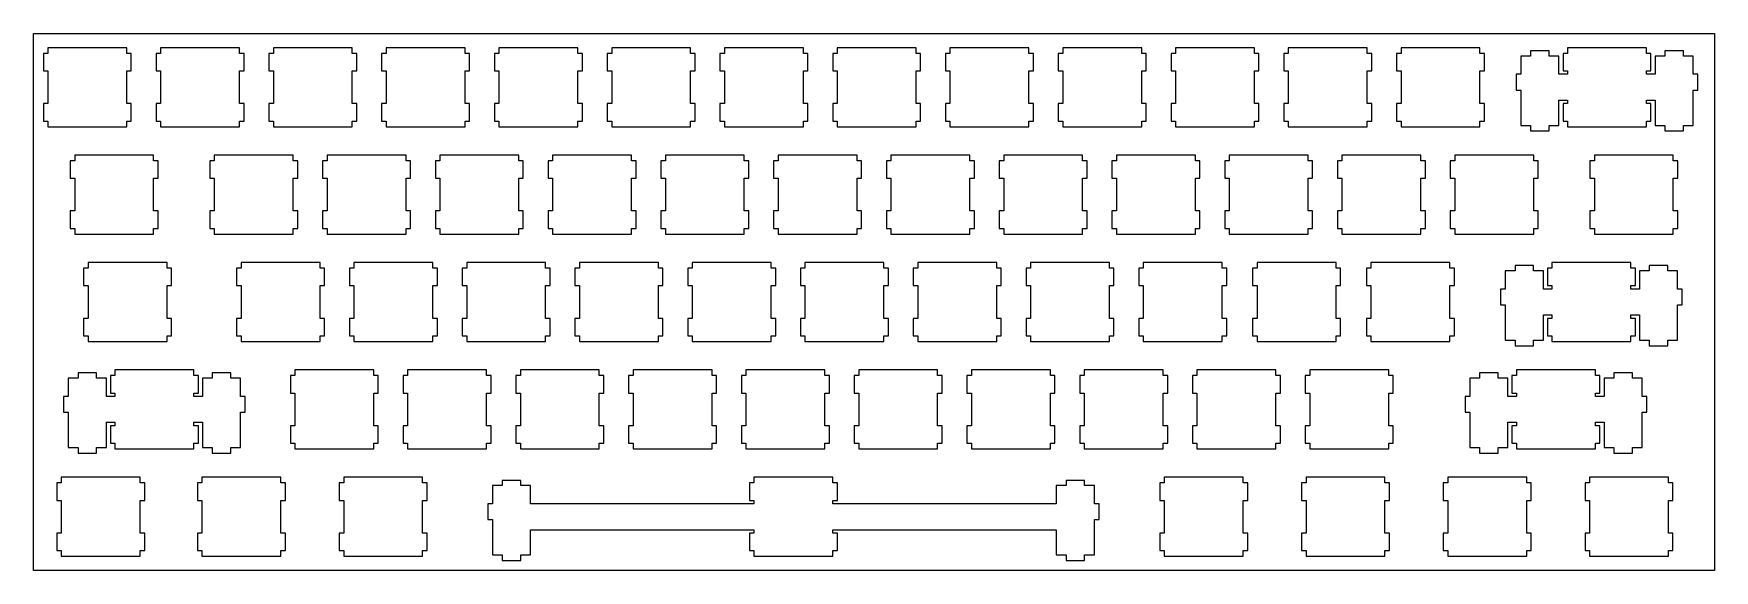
# Model space of a CAD drawing. Extents: x 0 to 298, y 0 to 95.
import ezdxf

# ---------------------------------------------------------------- set-up
doc = ezdxf.new("R2010")
doc.units = 0
doc.layers.get('0').update_dxf_attribs({"linetype": 'CONTINUOUS'})

msp = doc.modelspace()

# ---------------------------------------------------------------- linework, layer by layer
at = {"color": 0}
for p, q in [((0.09508, 95.3424), (298.228, 95.3424)), ((0.09508, 0.09233), (0.09508, 95.3424)), ((2.61965, 92.8176), (2.61965, 91.8175)), ((16.6192, 92.8176), (2.61965, 92.8176)), ((16.6192, 91.8175), (16.6192, 92.8176)), ((22.6219, 92.8176), (22.6219, 91.8175)), ((36.6215, 92.8176), (22.6219, 92.8176)), ((36.6215, 91.8175), (36.6215, 92.8176)), ((42.624, 92.8176), (42.624, 91.8175)), ((56.6251, 92.8176), (42.624, 92.8176)), ((56.6251, 91.8175), (56.6251, 92.8176)), ((62.6262, 92.8176), (62.6262, 91.8175)), ((76.6272, 92.8176), (62.6262, 92.8176)), ((76.6272, 91.8175), (76.6272, 92.8176)), ((82.6301, 92.8176), (82.6301, 91.8175)), ((96.6294, 92.8176), (82.6301, 92.8176)), ((96.6294, 91.8175), (96.6294, 92.8176)), ((102.632, 92.8176), (102.632, 91.8175)), ((116.632, 92.8176), (102.632, 92.8176)), ((116.632, 91.8175), (116.632, 92.8176)), ((122.634, 92.8176), (122.634, 91.8175)), ((136.635, 92.8176), (122.634, 92.8176)), ((136.635, 91.8175), (136.635, 92.8176)), ((142.637, 92.8176), (142.637, 91.8175)), ((156.636, 92.8176), (142.637, 92.8176)), ((156.636, 91.8175), (156.636, 92.8176)), ((162.64, 92.8176), (162.64, 91.8175)), ((176.64, 92.8176), (162.64, 92.8176)), ((176.64, 91.8175), (176.64, 92.8176)), ((182.643, 92.8176), (182.643, 91.8175)), ((196.642, 92.8176), (182.643, 92.8176)), ((196.642, 91.8175), (196.642, 92.8176)), ((202.643, 92.8176), (202.643, 91.8175)), ((216.644, 92.8176), (202.643, 92.8176)), ((216.644, 91.8175), (216.644, 92.8176)), ((222.647, 92.8176), (222.647, 91.8175)), ((236.647, 92.8176), (222.647, 92.8176)), ((236.647, 91.8175), (236.647, 92.8176)), ((242.649, 92.8176), (242.649, 91.8175)), ((256.647, 92.8176), (242.649, 92.8176)), ((256.647, 91.8175), (256.647, 92.8176)), ((272.176, 92.8176), (272.176, 91.8175)), ((286.177, 92.8176), (272.176, 92.8176)), ((286.177, 91.8175), (286.177, 92.8176)), ((298.228, 95.3424), (298.228, 0.09233)), ((2.61965, 91.8175), (1.82039, 91.8175)), ((1.82039, 91.8175), (1.82039, 88.718)), ((17.4198, 91.8175), (16.6192, 91.8175)), ((17.4198, 88.718), (17.4198, 91.8175)), ((22.6219, 91.8175), (21.8212, 91.8175)), ((21.8212, 91.8175), (21.8212, 88.718)), ((37.422, 91.8175), (36.6215, 91.8175)), ((37.422, 88.718), (37.422, 91.8175)), ((42.624, 91.8175), (41.825, 91.8175)), ((41.825, 91.8175), (41.825, 88.718)), ((57.4241, 91.8175), (56.6251, 91.8175)), ((57.4241, 88.718), (57.4241, 91.8175)), ((62.6262, 91.8175), (61.8271, 91.8175)), ((61.8271, 91.8175), (61.8271, 88.718)), ((77.4266, 91.8175), (76.6272, 91.8175)), ((77.4266, 88.718), (77.4266, 91.8175)), ((82.6301, 91.8175), (81.8293, 91.8175)), ((81.8293, 91.8175), (81.8293, 88.718)), ((97.4302, 91.8175), (96.6294, 91.8175)), ((97.4302, 88.718), (97.4302, 91.8175)), ((102.632, 91.8175), (101.831, 91.8175)), ((101.831, 91.8175), (101.831, 88.718)), ((117.432, 91.8175), (116.632, 91.8175)), ((117.432, 88.718), (117.432, 91.8175)), ((122.634, 91.8175), (121.835, 91.8175)), ((121.835, 91.8175), (121.835, 88.718)), ((137.434, 91.8175), (136.635, 91.8175)), ((137.434, 88.718), (137.434, 91.8175)), ((142.637, 91.8175), (141.837, 91.8175)), ((141.837, 91.8175), (141.837, 88.718)), ((157.437, 91.8175), (156.636, 91.8175)), ((157.437, 88.718), (157.437, 91.8175)), ((162.64, 91.8175), (161.838, 91.8175)), ((161.838, 91.8175), (161.838, 88.718)), ((177.44, 91.8175), (176.64, 91.8175)), ((177.44, 88.718), (177.44, 91.8175)), ((182.643, 91.8175), (181.842, 91.8175)), ((181.842, 91.8175), (181.842, 88.718)), ((197.441, 91.8175), (196.642, 91.8175)), ((197.441, 88.718), (197.441, 91.8175)), ((202.643, 91.8175), (201.844, 91.8175)), ((201.844, 91.8175), (201.844, 88.718)), ((217.445, 91.8175), (216.644, 91.8175)), ((217.445, 88.718), (217.445, 91.8175)), ((222.647, 91.8175), (221.846, 91.8175)), ((221.846, 91.8175), (221.846, 88.718)), ((237.447, 91.8175), (236.647, 91.8175)), ((237.447, 88.718), (237.447, 91.8175)), ((242.649, 91.8175), (241.849, 91.8175)), ((241.849, 91.8175), (241.849, 88.718)), ((257.449, 91.8175), (256.647, 91.8175)), ((257.449, 88.718), (257.449, 91.8175)), ((265.626, 91.3476), (263.901, 91.3476)), ((263.901, 91.3476), (263.901, 88.1172)), ((268.927, 92.2694), (265.626, 92.2694)), ((265.626, 92.2694), (265.626, 91.3476)), ((268.927, 91.3476), (268.927, 92.2694)), ((270.652, 91.3476), (268.927, 91.3476)), ((270.652, 88.1172), (270.652, 91.3476)), ((272.176, 91.8175), (271.377, 91.8175)), ((271.377, 91.8175), (271.377, 88.718)), ((286.977, 91.8175), (286.177, 91.8175)), ((286.977, 88.718), (286.977, 91.8175)), ((289.427, 91.3476), (287.701, 91.3476)), ((287.701, 91.3476), (287.701, 88.1172)), ((292.727, 92.2694), (289.427, 92.2694)), ((289.427, 92.2694), (289.427, 91.3476)), ((292.727, 91.3476), (292.727, 92.2694)), ((294.452, 91.3476), (292.727, 91.3476)), ((294.452, 88.1172), (294.452, 91.3476)), ((1.82039, 88.718), (2.61965, 88.718)), ((2.61965, 88.718), (2.61965, 82.9179)), ((16.6192, 82.9179), (16.6192, 88.718)), ((16.6192, 88.718), (17.4198, 88.718)), ((21.8212, 88.718), (22.6219, 88.718)), ((22.6219, 88.718), (22.6219, 82.9179)), ((36.6215, 82.9179), (36.6215, 88.718)), ((36.6215, 88.718), (37.422, 88.718)), ((41.825, 88.718), (42.624, 88.718)), ((42.624, 88.718), (42.624, 82.9179)), ((56.6251, 82.9179), (56.6251, 88.718)), ((56.6251, 88.718), (57.4241, 88.718)), ((61.8271, 88.718), (62.6262, 88.718)), ((62.6262, 88.718), (62.6262, 82.9179)), ((76.6272, 82.9179), (76.6272, 88.718)), ((76.6272, 88.718), (77.4266, 88.718)), ((81.8293, 88.718), (82.6301, 88.718)), ((82.6301, 88.718), (82.6301, 82.9179)), ((96.6294, 82.9179), (96.6294, 88.718)), ((96.6294, 88.718), (97.4302, 88.718)), ((101.831, 88.718), (102.632, 88.718)), ((102.632, 88.718), (102.632, 82.9179)), ((116.632, 82.9179), (116.632, 88.718)), ((116.632, 88.718), (117.432, 88.718)), ((121.835, 88.718), (122.634, 88.718)), ((122.634, 88.718), (122.634, 82.9179)), ((136.635, 82.9179), (136.635, 88.718)), ((136.635, 88.718), (137.434, 88.718)), ((141.837, 88.718), (142.637, 88.718)), ((142.637, 88.718), (142.637, 82.9179)), ((156.636, 82.9179), (156.636, 88.718)), ((156.636, 88.718), (157.437, 88.718)), ((161.838, 88.718), (162.64, 88.718)), ((162.64, 88.718), (162.64, 82.9179)), ((176.64, 82.9179), (176.64, 88.718)), ((176.64, 88.718), (177.44, 88.718)), ((181.842, 88.718), (182.643, 88.718)), ((182.643, 88.718), (182.643, 82.9179)), ((196.642, 82.9179), (196.642, 88.718)), ((196.642, 88.718), (197.441, 88.718)), ((201.844, 88.718), (202.643, 88.718)), ((202.643, 88.718), (202.643, 82.9179)), ((216.644, 82.9179), (216.644, 88.718)), ((216.644, 88.718), (217.445, 88.718)), ((221.846, 88.718), (222.647, 88.718)), ((222.647, 88.718), (222.647, 82.9179)), ((236.647, 82.9179), (236.647, 88.718)), ((236.647, 88.718), (237.447, 88.718)), ((241.849, 88.718), (242.649, 88.718)), ((242.649, 88.718), (242.649, 82.9179)), ((256.647, 82.9179), (256.647, 88.718)), ((256.647, 88.718), (257.449, 88.718)), ((263.901, 88.1172), (263.077, 88.1172)), ((263.077, 88.1172), (263.077, 85.3172)), ((272.176, 88.1172), (270.652, 88.1172)), ((271.377, 88.718), (272.176, 88.718)), ((272.176, 88.718), (272.176, 88.1172)), ((286.177, 88.1172), (286.177, 88.718)), ((286.177, 88.718), (286.977, 88.718)), ((287.701, 88.1172), (286.177, 88.1172)), ((295.276, 88.1172), (294.452, 88.1172)), ((295.276, 85.3172), (295.276, 88.1172)), ((263.077, 85.3172), (263.901, 85.3172)), ((263.901, 85.3172), (263.901, 79.0469)), ((270.652, 79.0469), (270.652, 83.5173)), ((270.652, 83.5173), (272.176, 83.5173)), ((272.176, 83.5173), (272.176, 82.9179)), ((286.177, 82.9179), (286.177, 83.5173)), ((286.177, 83.5173), (287.701, 83.5173)), ((287.701, 83.5173), (287.701, 79.0469)), ((294.452, 79.0469), (294.452, 85.3172)), ((294.452, 85.3172), (295.276, 85.3172)), ((2.61965, 82.9179), (1.82039, 82.9179)), ((1.82039, 82.9179), (1.82039, 79.8174)), ((17.4198, 82.9179), (16.6192, 82.9179)), ((17.4198, 79.8174), (17.4198, 82.9179)), ((22.6219, 82.9179), (21.8212, 82.9179)), ((21.8212, 82.9179), (21.8212, 79.8174)), ((37.422, 82.9179), (36.6215, 82.9179)), ((37.422, 79.8174), (37.422, 82.9179)), ((42.624, 82.9179), (41.825, 82.9179)), ((41.825, 82.9179), (41.825, 79.8174)), ((57.4241, 82.9179), (56.6251, 82.9179)), ((57.4241, 79.8174), (57.4241, 82.9179)), ((62.6262, 82.9179), (61.8271, 82.9179)), ((61.8271, 82.9179), (61.8271, 79.8174)), ((77.4266, 82.9179), (76.6272, 82.9179)), ((77.4266, 79.8174), (77.4266, 82.9179)), ((82.6301, 82.9179), (81.8293, 82.9179)), ((81.8293, 82.9179), (81.8293, 79.8174)), ((97.4302, 82.9179), (96.6294, 82.9179)), ((97.4302, 79.8174), (97.4302, 82.9179)), ((102.632, 82.9179), (101.831, 82.9179)), ((101.831, 82.9179), (101.831, 79.8174)), ((117.432, 82.9179), (116.632, 82.9179)), ((117.432, 79.8174), (117.432, 82.9179)), ((122.634, 82.9179), (121.835, 82.9179)), ((121.835, 82.9179), (121.835, 79.8174)), ((137.434, 82.9179), (136.635, 82.9179)), ((137.434, 79.8174), (137.434, 82.9179)), ((142.637, 82.9179), (141.837, 82.9179)), ((141.837, 82.9179), (141.837, 79.8174)), ((157.437, 82.9179), (156.636, 82.9179)), ((157.437, 79.8174), (157.437, 82.9179)), ((162.64, 82.9179), (161.838, 82.9179)), ((161.838, 82.9179), (161.838, 79.8174)), ((177.44, 82.9179), (176.64, 82.9179)), ((177.44, 79.8174), (177.44, 82.9179)), ((182.643, 82.9179), (181.842, 82.9179)), ((181.842, 82.9179), (181.842, 79.8174)), ((197.441, 82.9179), (196.642, 82.9179)), ((197.441, 79.8174), (197.441, 82.9179)), ((202.643, 82.9179), (201.844, 82.9179)), ((201.844, 82.9179), (201.844, 79.8174)), ((217.445, 82.9179), (216.644, 82.9179)), ((217.445, 79.8174), (217.445, 82.9179)), ((222.647, 82.9179), (221.846, 82.9179)), ((221.846, 82.9179), (221.846, 79.8174)), ((237.447, 82.9179), (236.647, 82.9179)), ((237.447, 79.8174), (237.447, 82.9179)), ((242.649, 82.9179), (241.849, 82.9179)), ((241.849, 82.9179), (241.849, 79.8174)), ((257.449, 82.9179), (256.647, 82.9179)), ((257.449, 79.8174), (257.449, 82.9179)), ((272.176, 82.9179), (271.377, 82.9179)), ((271.377, 82.9179), (271.377, 79.8174)), ((286.977, 82.9179), (286.177, 82.9179)), ((286.977, 79.8174), (286.977, 82.9179)), ((1.82039, 79.8174), (2.61965, 79.8174)), ((2.61965, 79.8174), (2.61965, 78.8183)), ((2.61965, 78.8183), (16.6192, 78.8183)), ((16.6192, 78.8183), (16.6192, 79.8174)), ((16.6192, 79.8174), (17.4198, 79.8174)), ((21.8212, 79.8174), (22.6219, 79.8174)), ((22.6219, 79.8174), (22.6219, 78.8183)), ((22.6219, 78.8183), (36.6215, 78.8183)), ((36.6215, 78.8183), (36.6215, 79.8174)), ((36.6215, 79.8174), (37.422, 79.8174)), ((41.825, 79.8174), (42.624, 79.8174)), ((42.624, 79.8174), (42.624, 78.8183)), ((42.624, 78.8183), (56.6251, 78.8183)), ((56.6251, 78.8183), (56.6251, 79.8174)), ((56.6251, 79.8174), (57.4241, 79.8174)), ((61.8271, 79.8174), (62.6262, 79.8174)), ((62.6262, 79.8174), (62.6262, 78.8183)), ((62.6262, 78.8183), (76.6272, 78.8183)), ((76.6272, 78.8183), (76.6272, 79.8174)), ((76.6272, 79.8174), (77.4266, 79.8174)), ((81.8293, 79.8174), (82.6301, 79.8174)), ((82.6301, 79.8174), (82.6301, 78.8183)), ((82.6301, 78.8183), (96.6294, 78.8183)), ((96.6294, 78.8183), (96.6294, 79.8174)), ((96.6294, 79.8174), (97.4302, 79.8174)), ((101.831, 79.8174), (102.632, 79.8174)), ((102.632, 79.8174), (102.632, 78.8183)), ((102.632, 78.8183), (116.632, 78.8183)), ((116.632, 78.8183), (116.632, 79.8174)), ((116.632, 79.8174), (117.432, 79.8174)), ((121.835, 79.8174), (122.634, 79.8174)), ((122.634, 79.8174), (122.634, 78.8183)), ((122.634, 78.8183), (136.635, 78.8183)), ((136.635, 78.8183), (136.635, 79.8174)), ((136.635, 79.8174), (137.434, 79.8174)), ((141.837, 79.8174), (142.637, 79.8174)), ((142.637, 79.8174), (142.637, 78.8183)), ((142.637, 78.8183), (156.636, 78.8183)), ((156.636, 78.8183), (156.636, 79.8174)), ((156.636, 79.8174), (157.437, 79.8174)), ((161.838, 79.8174), (162.64, 79.8174)), ((162.64, 79.8174), (162.64, 78.8183)), ((162.64, 78.8183), (176.64, 78.8183)), ((176.64, 78.8183), (176.64, 79.8174)), ((176.64, 79.8174), (177.44, 79.8174)), ((181.842, 79.8174), (182.643, 79.8174)), ((182.643, 79.8174), (182.643, 78.8183)), ((182.643, 78.8183), (196.642, 78.8183)), ((196.642, 78.8183), (196.642, 79.8174)), ((196.642, 79.8174), (197.441, 79.8174)), ((201.844, 79.8174), (202.643, 79.8174)), ((202.643, 79.8174), (202.643, 78.8183)), ((202.643, 78.8183), (216.644, 78.8183)), ((216.644, 78.8183), (216.644, 79.8174)), ((216.644, 79.8174), (217.445, 79.8174)), ((221.846, 79.8174), (222.647, 79.8174)), ((222.647, 79.8174), (222.647, 78.8183)), ((222.647, 78.8183), (236.647, 78.8183)), ((236.647, 78.8183), (236.647, 79.8174)), ((236.647, 79.8174), (237.447, 79.8174)), ((241.849, 79.8174), (242.649, 79.8174)), ((242.649, 79.8174), (242.649, 78.8183)), ((242.649, 78.8183), (256.647, 78.8183)), ((256.647, 78.8183), (256.647, 79.8174)), ((256.647, 79.8174), (257.449, 79.8174)), ((263.901, 79.0469), (265.626, 79.0469)), ((265.626, 79.0469), (265.626, 78.0673)), ((265.626, 78.0673), (268.927, 78.0673)), ((268.927, 78.0673), (268.927, 79.0469)), ((268.927, 79.0469), (270.652, 79.0469)), ((271.377, 79.8174), (272.176, 79.8174)), ((272.176, 79.8174), (272.176, 78.8183)), ((272.176, 78.8183), (286.177, 78.8183)), ((286.177, 78.8183), (286.177, 79.8174)), ((286.177, 79.8174), (286.977, 79.8174)), ((287.701, 79.0469), (289.427, 79.0469)), ((289.427, 79.0469), (289.427, 78.0673)), ((289.427, 78.0673), (292.727, 78.0673)), ((292.727, 78.0673), (292.727, 79.0469)), ((292.727, 79.0469), (294.452, 79.0469)), ((7.38216, 72.7675), (6.58153, 72.7675)), ((6.58153, 72.7675), (6.58153, 69.668)), ((7.38216, 73.7676), (7.38216, 72.7675)), ((21.3817, 73.7676), (7.38216, 73.7676)), ((21.3817, 72.7675), (21.3817, 73.7676)), ((22.1823, 72.7675), (21.3817, 72.7675)), ((22.1823, 69.668), (22.1823, 72.7675)), ((32.1469, 72.7675), (31.3462, 72.7675)), ((31.3462, 72.7675), (31.3462, 69.668)), ((32.1469, 73.7676), (32.1469, 72.7675)), ((46.1465, 73.7676), (32.1469, 73.7676)), ((46.1465, 72.7675), (46.1465, 73.7676)), ((46.947, 72.7675), (46.1465, 72.7675)), ((46.947, 69.668), (46.947, 72.7675)), ((52.149, 72.7675), (51.35, 72.7675)), ((51.35, 72.7675), (51.35, 69.668)), ((52.149, 73.7676), (52.149, 72.7675)), ((66.1501, 73.7676), (52.149, 73.7676)), ((66.1501, 72.7675), (66.1501, 73.7676)), ((66.9491, 72.7675), (66.1501, 72.7675)), ((66.9491, 69.668), (66.9491, 72.7675)), ((72.1512, 72.7675), (71.3521, 72.7675)), ((71.3521, 72.7675), (71.3521, 69.668)), ((72.1512, 73.7676), (72.1512, 72.7675)), ((86.1522, 73.7676), (72.1512, 73.7676)), ((86.1522, 72.7675), (86.1522, 73.7676)), ((86.9516, 72.7675), (86.1522, 72.7675)), ((86.9516, 69.668), (86.9516, 72.7675)), ((92.1551, 72.7675), (91.3543, 72.7675)), ((91.3543, 72.7675), (91.3543, 69.668)), ((92.1551, 73.7676), (92.1551, 72.7675)), ((106.154, 73.7676), (92.1551, 73.7676)), ((106.154, 72.7675), (106.154, 73.7676)), ((106.955, 72.7675), (106.154, 72.7675)), ((106.955, 69.668), (106.955, 72.7675)), ((112.157, 72.7675), (111.356, 72.7675)), ((111.356, 72.7675), (111.356, 69.668)), ((112.157, 73.7676), (112.157, 72.7675)), ((126.157, 73.7676), (112.157, 73.7676)), ((126.157, 72.7675), (126.157, 73.7676)), ((126.957, 72.7675), (126.157, 72.7675)), ((126.957, 69.668), (126.957, 72.7675)), ((132.159, 72.7675), (131.36, 72.7675)), ((131.36, 72.7675), (131.36, 69.668)), ((132.159, 73.7676), (132.159, 72.7675)), ((146.16, 73.7676), (132.159, 73.7676)), ((146.16, 72.7675), (146.16, 73.7676)), ((146.959, 72.7675), (146.16, 72.7675)), ((146.959, 69.668), (146.959, 72.7675)), ((152.162, 72.7675), (151.362, 72.7675)), ((151.362, 72.7675), (151.362, 69.668)), ((152.162, 73.7676), (152.162, 72.7675)), ((166.161, 73.7676), (152.162, 73.7676)), ((166.161, 72.7675), (166.161, 73.7676)), ((166.962, 72.7675), (166.161, 72.7675)), ((166.962, 69.668), (166.962, 72.7675)), ((172.165, 72.7675), (171.363, 72.7675)), ((171.363, 72.7675), (171.363, 69.668)), ((172.165, 73.7676), (172.165, 72.7675)), ((186.165, 73.7676), (172.165, 73.7676)), ((186.165, 72.7675), (186.165, 73.7676)), ((186.965, 72.7675), (186.165, 72.7675)), ((186.965, 69.668), (186.965, 72.7675)), ((192.168, 72.7675), (191.367, 72.7675)), ((191.367, 72.7675), (191.367, 69.668)), ((192.168, 73.7676), (192.168, 72.7675)), ((206.167, 73.7676), (192.168, 73.7676)), ((206.167, 72.7675), (206.167, 73.7676)), ((206.966, 72.7675), (206.167, 72.7675)), ((206.966, 69.668), (206.966, 72.7675)), ((212.17, 72.7675), (211.369, 72.7675)), ((211.369, 72.7675), (211.369, 69.668)), ((212.17, 73.7676), (212.17, 72.7675)), ((226.169, 73.7676), (212.17, 73.7676)), ((226.169, 72.7675), (226.169, 73.7676)), ((226.97, 72.7675), (226.169, 72.7675)), ((226.97, 69.668), (226.97, 72.7675)), ((232.172, 72.7675), (231.371, 72.7675)), ((231.371, 72.7675), (231.371, 69.668)), ((232.172, 73.7676), (232.172, 72.7675)), ((246.172, 73.7676), (232.172, 73.7676)), ((246.172, 72.7675), (246.172, 73.7676)), ((246.972, 72.7675), (246.172, 72.7675)), ((246.972, 69.668), (246.972, 72.7675)), ((252.174, 72.7675), (251.374, 72.7675)), ((251.374, 72.7675), (251.374, 69.668)), ((252.174, 73.7676), (252.174, 72.7675)), ((266.175, 73.7676), (252.174, 73.7676)), ((266.175, 72.7675), (266.175, 73.7676)), ((266.974, 72.7675), (266.175, 72.7675)), ((266.974, 69.668), (266.974, 72.7675)), ((276.939, 72.7675), (276.138, 72.7675)), ((276.138, 72.7675), (276.138, 69.668)), ((276.939, 73.7676), (276.939, 72.7675)), ((290.938, 73.7676), (276.939, 73.7676)), ((290.938, 72.7675), (290.938, 73.7676)), ((291.74, 72.7675), (290.938, 72.7675)), ((291.74, 69.668), (291.74, 72.7675)), ((6.58153, 69.668), (7.38216, 69.668)), ((7.38216, 69.668), (7.38216, 63.8679)), ((21.3817, 63.8679), (21.3817, 69.668)), ((21.3817, 69.668), (22.1823, 69.668)), ((31.3462, 69.668), (32.1469, 69.668)), ((32.1469, 69.668), (32.1469, 63.8679)), ((46.1465, 63.8679), (46.1465, 69.668)), ((46.1465, 69.668), (46.947, 69.668)), ((51.35, 69.668), (52.149, 69.668)), ((52.149, 69.668), (52.149, 63.8679)), ((66.1501, 63.8679), (66.1501, 69.668)), ((66.1501, 69.668), (66.9491, 69.668)), ((71.3521, 69.668), (72.1512, 69.668)), ((72.1512, 69.668), (72.1512, 63.8679)), ((86.1522, 63.8679), (86.1522, 69.668)), ((86.1522, 69.668), (86.9516, 69.668)), ((91.3543, 69.668), (92.1551, 69.668)), ((92.1551, 69.668), (92.1551, 63.8679)), ((106.154, 63.8679), (106.154, 69.668)), ((106.154, 69.668), (106.955, 69.668)), ((111.356, 69.668), (112.157, 69.668)), ((112.157, 69.668), (112.157, 63.8679)), ((126.157, 63.8679), (126.157, 69.668)), ((126.157, 69.668), (126.957, 69.668)), ((131.36, 69.668), (132.159, 69.668)), ((132.159, 69.668), (132.159, 63.8679)), ((146.16, 63.8679), (146.16, 69.668)), ((146.16, 69.668), (146.959, 69.668)), ((151.362, 69.668), (152.162, 69.668)), ((152.162, 69.668), (152.162, 63.8679)), ((166.161, 63.8679), (166.161, 69.668)), ((166.161, 69.668), (166.962, 69.668)), ((171.363, 69.668), (172.165, 69.668)), ((172.165, 69.668), (172.165, 63.8679)), ((186.165, 63.8679), (186.165, 69.668)), ((186.165, 69.668), (186.965, 69.668)), ((191.367, 69.668), (192.168, 69.668)), ((192.168, 69.668), (192.168, 63.8679)), ((206.167, 63.8679), (206.167, 69.668)), ((206.167, 69.668), (206.966, 69.668)), ((211.369, 69.668), (212.17, 69.668)), ((212.17, 69.668), (212.17, 63.8679)), ((226.169, 63.8679), (226.169, 69.668)), ((226.169, 69.668), (226.97, 69.668)), ((231.371, 69.668), (232.172, 69.668)), ((232.172, 69.668), (232.172, 63.8679)), ((246.172, 63.8679), (246.172, 69.668)), ((246.172, 69.668), (246.972, 69.668)), ((251.374, 69.668), (252.174, 69.668)), ((252.174, 69.668), (252.174, 63.8679)), ((266.175, 63.8679), (266.175, 69.668)), ((266.175, 69.668), (266.974, 69.668)), ((276.138, 69.668), (276.939, 69.668)), ((276.939, 69.668), (276.939, 63.8679)), ((290.938, 63.8679), (290.938, 69.668)), ((290.938, 69.668), (291.74, 69.668)), ((7.38216, 63.8679), (6.58153, 63.8679)), ((6.58153, 63.8679), (6.58153, 60.7674)), ((22.1823, 63.8679), (21.3817, 63.8679)), ((22.1823, 60.7674), (22.1823, 63.8679)), ((32.1469, 63.8679), (31.3462, 63.8679)), ((31.3462, 63.8679), (31.3462, 60.7674)), ((46.947, 63.8679), (46.1465, 63.8679)), ((46.947, 60.7674), (46.947, 63.8679)), ((52.149, 63.8679), (51.35, 63.8679)), ((51.35, 63.8679), (51.35, 60.7674)), ((66.9491, 63.8679), (66.1501, 63.8679)), ((66.9491, 60.7674), (66.9491, 63.8679)), ((72.1512, 63.8679), (71.3521, 63.8679)), ((71.3521, 63.8679), (71.3521, 60.7674)), ((86.9516, 63.8679), (86.1522, 63.8679)), ((86.9516, 60.7674), (86.9516, 63.8679)), ((92.1551, 63.8679), (91.3543, 63.8679)), ((91.3543, 63.8679), (91.3543, 60.7674)), ((106.955, 63.8679), (106.154, 63.8679)), ((106.955, 60.7674), (106.955, 63.8679)), ((112.157, 63.8679), (111.356, 63.8679)), ((111.356, 63.8679), (111.356, 60.7674)), ((126.957, 63.8679), (126.157, 63.8679)), ((126.957, 60.7674), (126.957, 63.8679)), ((132.159, 63.8679), (131.36, 63.8679)), ((131.36, 63.8679), (131.36, 60.7674)), ((146.959, 63.8679), (146.16, 63.8679)), ((146.959, 60.7674), (146.959, 63.8679)), ((152.162, 63.8679), (151.362, 63.8679)), ((151.362, 63.8679), (151.362, 60.7674)), ((166.962, 63.8679), (166.161, 63.8679)), ((166.962, 60.7674), (166.962, 63.8679)), ((172.165, 63.8679), (171.363, 63.8679)), ((171.363, 63.8679), (171.363, 60.7674)), ((186.965, 63.8679), (186.165, 63.8679)), ((186.965, 60.7674), (186.965, 63.8679)), ((192.168, 63.8679), (191.367, 63.8679)), ((191.367, 63.8679), (191.367, 60.7674)), ((206.966, 63.8679), (206.167, 63.8679)), ((206.966, 60.7674), (206.966, 63.8679)), ((212.17, 63.8679), (211.369, 63.8679)), ((211.369, 63.8679), (211.369, 60.7674)), ((226.97, 63.8679), (226.169, 63.8679)), ((226.97, 60.7674), (226.97, 63.8679)), ((232.172, 63.8679), (231.371, 63.8679)), ((231.371, 63.8679), (231.371, 60.7674)), ((246.972, 63.8679), (246.172, 63.8679)), ((246.972, 60.7674), (246.972, 63.8679)), ((252.174, 63.8679), (251.374, 63.8679)), ((251.374, 63.8679), (251.374, 60.7674)), ((266.974, 63.8679), (266.175, 63.8679)), ((266.974, 60.7674), (266.974, 63.8679)), ((276.939, 63.8679), (276.138, 63.8679)), ((276.138, 63.8679), (276.138, 60.7674)), ((291.74, 63.8679), (290.938, 63.8679)), ((291.74, 60.7674), (291.74, 63.8679)), ((6.58153, 60.7674), (7.38216, 60.7674)), ((7.38216, 60.7674), (7.38216, 59.7683)), ((7.38216, 59.7683), (21.3817, 59.7683)), ((21.3817, 59.7683), (21.3817, 60.7674)), ((21.3817, 60.7674), (22.1823, 60.7674)), ((31.3462, 60.7674), (32.1469, 60.7674)), ((32.1469, 60.7674), (32.1469, 59.7683)), ((32.1469, 59.7683), (46.1465, 59.7683)), ((46.1465, 59.7683), (46.1465, 60.7674)), ((46.1465, 60.7674), (46.947, 60.7674)), ((51.35, 60.7674), (52.149, 60.7674)), ((52.149, 60.7674), (52.149, 59.7683)), ((52.149, 59.7683), (66.1501, 59.7683)), ((66.1501, 59.7683), (66.1501, 60.7674)), ((66.1501, 60.7674), (66.9491, 60.7674)), ((71.3521, 60.7674), (72.1512, 60.7674)), ((72.1512, 60.7674), (72.1512, 59.7683)), ((72.1512, 59.7683), (86.1522, 59.7683)), ((86.1522, 59.7683), (86.1522, 60.7674)), ((86.1522, 60.7674), (86.9516, 60.7674)), ((91.3543, 60.7674), (92.1551, 60.7674)), ((92.1551, 60.7674), (92.1551, 59.7683)), ((92.1551, 59.7683), (106.154, 59.7683)), ((106.154, 59.7683), (106.154, 60.7674)), ((106.154, 60.7674), (106.955, 60.7674)), ((111.356, 60.7674), (112.157, 60.7674)), ((112.157, 60.7674), (112.157, 59.7683)), ((112.157, 59.7683), (126.157, 59.7683)), ((126.157, 59.7683), (126.157, 60.7674)), ((126.157, 60.7674), (126.957, 60.7674)), ((131.36, 60.7674), (132.159, 60.7674)), ((132.159, 60.7674), (132.159, 59.7683)), ((132.159, 59.7683), (146.16, 59.7683)), ((146.16, 59.7683), (146.16, 60.7674)), ((146.16, 60.7674), (146.959, 60.7674)), ((151.362, 60.7674), (152.162, 60.7674)), ((152.162, 60.7674), (152.162, 59.7683)), ((152.162, 59.7683), (166.161, 59.7683)), ((166.161, 59.7683), (166.161, 60.7674)), ((166.161, 60.7674), (166.962, 60.7674)), ((171.363, 60.7674), (172.165, 60.7674)), ((172.165, 60.7674), (172.165, 59.7683)), ((172.165, 59.7683), (186.165, 59.7683)), ((186.165, 59.7683), (186.165, 60.7674)), ((186.165, 60.7674), (186.965, 60.7674)), ((191.367, 60.7674), (192.168, 60.7674)), ((192.168, 60.7674), (192.168, 59.7683)), ((192.168, 59.7683), (206.167, 59.7683)), ((206.167, 59.7683), (206.167, 60.7674)), ((206.167, 60.7674), (206.966, 60.7674)), ((211.369, 60.7674), (212.17, 60.7674)), ((212.17, 60.7674), (212.17, 59.7683)), ((212.17, 59.7683), (226.169, 59.7683)), ((226.169, 59.7683), (226.169, 60.7674)), ((226.169, 60.7674), (226.97, 60.7674)), ((231.371, 60.7674), (232.172, 60.7674)), ((232.172, 60.7674), (232.172, 59.7683)), ((232.172, 59.7683), (246.172, 59.7683)), ((246.172, 59.7683), (246.172, 60.7674)), ((246.172, 60.7674), (246.972, 60.7674)), ((251.374, 60.7674), (252.174, 60.7674)), ((252.174, 60.7674), (252.174, 59.7683)), ((252.174, 59.7683), (266.175, 59.7683)), ((266.175, 59.7683), (266.175, 60.7674)), ((266.175, 60.7674), (266.974, 60.7674)), ((276.138, 60.7674), (276.939, 60.7674)), ((276.939, 60.7674), (276.939, 59.7683)), ((276.939, 59.7683), (290.938, 59.7683)), ((290.938, 59.7683), (290.938, 60.7674)), ((290.938, 60.7674), (291.74, 60.7674)), ((9.76341, 53.7175), (8.96278, 53.7175)), ((8.96278, 53.7175), (8.96278, 50.618)), ((9.76341, 54.7176), (9.76341, 53.7175)), ((23.7629, 54.7176), (9.76341, 54.7176)), ((23.7629, 53.7175), (23.7629, 54.7176)), ((24.5622, 53.7175), (23.7629, 53.7175)), ((24.5622, 50.618), (24.5622, 53.7175)), ((36.9094, 53.7175), (36.11, 53.7175)), ((36.11, 53.7175), (36.11, 50.618)), ((36.9094, 54.7176), (36.9094, 53.7175)), ((50.9104, 54.7176), (36.9094, 54.7176)), ((50.9104, 53.7175), (50.9104, 54.7176)), ((51.7081, 53.7175), (50.9104, 53.7175)), ((51.7081, 50.618), (51.7081, 53.7175)), ((56.9115, 53.7175), (56.1125, 53.7175)), ((56.1125, 53.7175), (56.1125, 50.618)), ((56.9115, 54.7176), (56.9115, 53.7175)), ((70.9112, 54.7176), (56.9115, 54.7176)), ((70.9112, 53.7175), (70.9112, 54.7176)), ((71.7116, 53.7175), (70.9112, 53.7175)), ((71.7116, 50.618), (71.7116, 53.7175)), ((76.9151, 53.7175), (76.1146, 53.7175)), ((76.1146, 53.7175), (76.1146, 50.618)), ((76.9151, 54.7176), (76.9151, 53.7175)), ((90.9147, 54.7176), (76.9151, 54.7176)), ((90.9147, 53.7175), (90.9147, 54.7176)), ((91.7141, 53.7175), (90.9147, 53.7175)), ((91.7141, 50.618), (91.7141, 53.7175)), ((96.9176, 53.7175), (96.1168, 53.7175)), ((96.1168, 53.7175), (96.1168, 50.618)), ((96.9176, 54.7176), (96.9176, 53.7175)), ((110.917, 54.7176), (96.9176, 54.7176)), ((110.917, 53.7175), (110.917, 54.7176)), ((111.716, 53.7175), (110.917, 53.7175)), ((111.716, 50.618), (111.716, 53.7175)), ((116.918, 53.7175), (116.119, 53.7175)), ((116.119, 53.7175), (116.119, 50.618)), ((116.918, 54.7176), (116.918, 53.7175)), ((130.919, 54.7176), (116.918, 54.7176)), ((130.919, 53.7175), (130.919, 54.7176)), ((131.72, 53.7175), (130.919, 53.7175)), ((131.72, 50.618), (131.72, 53.7175)), ((136.922, 53.7175), (136.121, 53.7175)), ((136.121, 53.7175), (136.121, 50.618)), ((136.922, 54.7176), (136.922, 53.7175)), ((150.922, 54.7176), (136.922, 54.7176)), ((150.922, 53.7175), (150.922, 54.7176)), ((151.722, 53.7175), (150.922, 53.7175)), ((151.722, 50.618), (151.722, 53.7175)), ((156.924, 53.7175), (156.124, 53.7175)), ((156.124, 53.7175), (156.124, 50.618)), ((156.924, 54.7176), (156.924, 53.7175)), ((170.924, 54.7176), (156.924, 54.7176)), ((170.924, 53.7175), (170.924, 54.7176)), ((171.724, 53.7175), (170.924, 53.7175)), ((171.724, 50.618), (171.724, 53.7175)), ((176.926, 53.7175), (176.127, 53.7175)), ((176.127, 53.7175), (176.127, 50.618)), ((176.926, 54.7176), (176.926, 53.7175)), ((190.927, 54.7176), (176.926, 54.7176)), ((190.927, 53.7175), (190.927, 54.7176)), ((191.727, 53.7175), (190.927, 53.7175)), ((191.727, 50.618), (191.727, 53.7175)), ((196.929, 53.7175), (196.129, 53.7175)), ((196.129, 53.7175), (196.129, 50.618)), ((196.929, 54.7176), (196.929, 53.7175)), ((210.929, 54.7176), (196.929, 54.7176)), ((210.929, 53.7175), (210.929, 54.7176)), ((211.73, 53.7175), (210.929, 53.7175)), ((211.73, 50.618), (211.73, 53.7175)), ((217.122, 53.7175), (216.322, 53.7175)), ((216.322, 53.7175), (216.322, 50.618)), ((217.122, 54.7176), (217.122, 53.7175)), ((231.123, 54.7176), (217.122, 54.7176)), ((231.123, 53.7175), (231.123, 54.7176)), ((231.922, 53.7175), (231.123, 53.7175)), ((231.922, 50.618), (231.922, 53.7175)), ((237.316, 53.7175), (236.516, 53.7175)), ((236.516, 53.7175), (236.516, 50.618)), ((237.316, 54.7176), (237.316, 53.7175)), ((251.316, 54.7176), (237.316, 54.7176)), ((251.316, 53.7175), (251.316, 54.7176)), ((252.116, 53.7175), (251.316, 53.7175)), ((252.116, 50.618), (252.116, 53.7175)), ((266.165, 54.168), (262.865, 54.168)), ((262.865, 54.168), (262.865, 53.2476)), ((266.165, 53.2476), (266.165, 54.168)), ((269.415, 53.7175), (268.614, 53.7175)), ((268.614, 53.7175), (268.614, 50.618)), ((269.415, 54.7176), (269.415, 53.7175)), ((283.414, 54.7176), (269.415, 54.7176)), ((283.414, 53.7175), (283.414, 54.7176)), ((284.215, 53.7175), (283.414, 53.7175)), ((284.215, 50.618), (284.215, 53.7175)), ((289.965, 54.168), (286.665, 54.168)), ((286.665, 54.168), (286.665, 53.2476)), ((289.965, 53.2476), (289.965, 54.168)), ((262.865, 53.2476), (261.14, 53.2476)), ((261.14, 53.2476), (261.14, 50.0172)), ((267.889, 53.2476), (266.165, 53.2476)), ((267.889, 50.0172), (267.889, 53.2476)), ((286.665, 53.2476), (284.94, 53.2476)), ((284.94, 53.2476), (284.94, 50.0172)), ((291.689, 53.2476), (289.965, 53.2476)), ((291.689, 50.0172), (291.689, 53.2476)), ((8.96278, 50.618), (9.76341, 50.618)), ((9.76341, 50.618), (9.76341, 44.8179)), ((23.7629, 44.8179), (23.7629, 50.618)), ((23.7629, 50.618), (24.5622, 50.618)), ((36.11, 50.618), (36.9094, 50.618)), ((36.9094, 50.618), (36.9094, 44.8179)), ((50.9104, 44.8179), (50.9104, 50.618)), ((50.9104, 50.618), (51.7081, 50.618)), ((56.1125, 50.618), (56.9115, 50.618)), ((56.9115, 50.618), (56.9115, 44.8179)), ((70.9112, 44.8179), (70.9112, 50.618)), ((70.9112, 50.618), (71.7116, 50.618)), ((76.1146, 50.618), (76.9151, 50.618)), ((76.9151, 50.618), (76.9151, 44.8179)), ((90.9147, 44.8179), (90.9147, 50.618)), ((90.9147, 50.618), (91.7141, 50.618)), ((96.1168, 50.618), (96.9176, 50.618)), ((96.9176, 50.618), (96.9176, 44.8179)), ((110.917, 44.8179), (110.917, 50.618)), ((110.917, 50.618), (111.716, 50.618)), ((116.119, 50.618), (116.918, 50.618)), ((116.918, 50.618), (116.918, 44.8179)), ((130.919, 44.8179), (130.919, 50.618)), ((130.919, 50.618), (131.72, 50.618)), ((136.121, 50.618), (136.922, 50.618)), ((136.922, 50.618), (136.922, 44.8179)), ((150.922, 44.8179), (150.922, 50.618)), ((150.922, 50.618), (151.722, 50.618)), ((156.124, 50.618), (156.924, 50.618)), ((156.924, 50.618), (156.924, 44.8179)), ((170.924, 44.8179), (170.924, 50.618)), ((170.924, 50.618), (171.724, 50.618)), ((176.127, 50.618), (176.926, 50.618)), ((176.926, 50.618), (176.926, 44.8179)), ((190.927, 44.8179), (190.927, 50.618)), ((190.927, 50.618), (191.727, 50.618)), ((196.129, 50.618), (196.929, 50.618)), ((196.929, 50.618), (196.929, 44.8179)), ((210.929, 44.8179), (210.929, 50.618)), ((210.929, 50.618), (211.73, 50.618)), ((216.322, 50.618), (217.122, 50.618)), ((217.122, 50.618), (217.122, 44.8179)), ((231.123, 44.8179), (231.123, 50.618)), ((231.123, 50.618), (231.922, 50.618)), ((236.516, 50.618), (237.316, 50.618)), ((237.316, 50.618), (237.316, 44.8179)), ((251.316, 44.8179), (251.316, 50.618)), ((251.316, 50.618), (252.116, 50.618)), ((261.14, 50.0172), (260.314, 50.0172)), ((260.314, 50.0172), (260.314, 47.2172)), ((269.415, 50.0172), (267.889, 50.0172)), ((268.614, 50.618), (269.415, 50.618)), ((269.415, 50.618), (269.415, 50.0172)), ((283.414, 50.0172), (283.414, 50.618)), ((283.414, 50.618), (284.215, 50.618)), ((284.94, 50.0172), (283.414, 50.0172)), ((292.515, 50.0172), (291.689, 50.0172)), ((292.515, 47.2172), (292.515, 50.0172)), ((9.76341, 44.8179), (8.96278, 44.8179)), ((8.96278, 44.8179), (8.96278, 41.7174)), ((24.5622, 44.8179), (23.7629, 44.8179)), ((24.5622, 41.7174), (24.5622, 44.8179)), ((36.9094, 44.8179), (36.11, 44.8179)), ((36.11, 44.8179), (36.11, 41.7174)), ((51.7081, 44.8179), (50.9104, 44.8179)), ((51.7081, 41.7174), (51.7081, 44.8179)), ((56.9115, 44.8179), (56.1125, 44.8179)), ((56.1125, 44.8179), (56.1125, 41.7174)), ((71.7116, 44.8179), (70.9112, 44.8179)), ((71.7116, 41.7174), (71.7116, 44.8179)), ((76.9151, 44.8179), (76.1146, 44.8179)), ((76.1146, 44.8179), (76.1146, 41.7174)), ((91.7141, 44.8179), (90.9147, 44.8179)), ((91.7141, 41.7174), (91.7141, 44.8179)), ((96.9176, 44.8179), (96.1168, 44.8179)), ((96.1168, 44.8179), (96.1168, 41.7174)), ((111.716, 44.8179), (110.917, 44.8179)), ((111.716, 41.7174), (111.716, 44.8179)), ((116.918, 44.8179), (116.119, 44.8179)), ((116.119, 44.8179), (116.119, 41.7174)), ((131.72, 44.8179), (130.919, 44.8179)), ((131.72, 41.7174), (131.72, 44.8179)), ((136.922, 44.8179), (136.121, 44.8179)), ((136.121, 44.8179), (136.121, 41.7174)), ((151.722, 44.8179), (150.922, 44.8179)), ((151.722, 41.7174), (151.722, 44.8179)), ((156.924, 44.8179), (156.124, 44.8179)), ((156.124, 44.8179), (156.124, 41.7174)), ((171.724, 44.8179), (170.924, 44.8179)), ((171.724, 41.7174), (171.724, 44.8179)), ((176.926, 44.8179), (176.127, 44.8179)), ((176.127, 44.8179), (176.127, 41.7174)), ((191.727, 44.8179), (190.927, 44.8179)), ((191.727, 41.7174), (191.727, 44.8179)), ((196.929, 44.8179), (196.129, 44.8179)), ((196.129, 44.8179), (196.129, 41.7174)), ((211.73, 44.8179), (210.929, 44.8179)), ((211.73, 41.7174), (211.73, 44.8179)), ((217.122, 44.8179), (216.322, 44.8179)), ((216.322, 44.8179), (216.322, 41.7174)), ((231.922, 44.8179), (231.123, 44.8179)), ((231.922, 41.7174), (231.922, 44.8179)), ((237.316, 44.8179), (236.516, 44.8179)), ((236.516, 44.8179), (236.516, 41.7174)), ((252.116, 44.8179), (251.316, 44.8179)), ((252.116, 41.7174), (252.116, 44.8179)), ((260.314, 47.2172), (261.14, 47.2172)), ((261.14, 47.2172), (261.14, 40.9483)), ((267.889, 40.9483), (267.889, 45.4173)), ((267.889, 45.4173), (269.415, 45.4173)), ((269.415, 44.8179), (268.614, 44.8179)), ((268.614, 44.8179), (268.614, 41.7174)), ((269.415, 45.4173), (269.415, 44.8179)), ((283.414, 44.8179), (283.414, 45.4173)), ((283.414, 45.4173), (284.94, 45.4173)), ((284.215, 44.8179), (283.414, 44.8179)), ((284.215, 41.7174), (284.215, 44.8179)), ((284.94, 45.4173), (284.94, 40.9483)), ((291.689, 40.9483), (291.689, 47.2172)), ((291.689, 47.2172), (292.515, 47.2172)), ((8.96278, 41.7174), (9.76341, 41.7174)), ((9.76341, 41.7174), (9.76341, 40.7183)), ((9.76341, 40.7183), (23.7629, 40.7183)), ((23.7629, 40.7183), (23.7629, 41.7174)), ((23.7629, 41.7174), (24.5622, 41.7174)), ((36.11, 41.7174), (36.9094, 41.7174)), ((36.9094, 41.7174), (36.9094, 40.7183)), ((36.9094, 40.7183), (50.9104, 40.7183)), ((50.9104, 40.7183), (50.9104, 41.7174)), ((50.9104, 41.7174), (51.7081, 41.7174)), ((56.1125, 41.7174), (56.9115, 41.7174)), ((56.9115, 41.7174), (56.9115, 40.7183)), ((56.9115, 40.7183), (70.9112, 40.7183)), ((70.9112, 40.7183), (70.9112, 41.7174)), ((70.9112, 41.7174), (71.7116, 41.7174)), ((76.1146, 41.7174), (76.9151, 41.7174)), ((76.9151, 41.7174), (76.9151, 40.7183)), ((76.9151, 40.7183), (90.9147, 40.7183)), ((90.9147, 40.7183), (90.9147, 41.7174)), ((90.9147, 41.7174), (91.7141, 41.7174)), ((96.1168, 41.7174), (96.9176, 41.7174)), ((96.9176, 41.7174), (96.9176, 40.7183)), ((96.9176, 40.7183), (110.917, 40.7183)), ((110.917, 40.7183), (110.917, 41.7174)), ((110.917, 41.7174), (111.716, 41.7174)), ((116.119, 41.7174), (116.918, 41.7174)), ((116.918, 41.7174), (116.918, 40.7183)), ((116.918, 40.7183), (130.919, 40.7183)), ((130.919, 40.7183), (130.919, 41.7174)), ((130.919, 41.7174), (131.72, 41.7174)), ((136.121, 41.7174), (136.922, 41.7174)), ((136.922, 41.7174), (136.922, 40.7183)), ((136.922, 40.7183), (150.922, 40.7183)), ((150.922, 40.7183), (150.922, 41.7174)), ((150.922, 41.7174), (151.722, 41.7174)), ((156.124, 41.7174), (156.924, 41.7174)), ((156.924, 41.7174), (156.924, 40.7183)), ((156.924, 40.7183), (170.924, 40.7183)), ((170.924, 40.7183), (170.924, 41.7174)), ((170.924, 41.7174), (171.724, 41.7174)), ((176.127, 41.7174), (176.926, 41.7174)), ((176.926, 41.7174), (176.926, 40.7183)), ((176.926, 40.7183), (190.927, 40.7183)), ((190.927, 40.7183), (190.927, 41.7174)), ((190.927, 41.7174), (191.727, 41.7174)), ((196.129, 41.7174), (196.929, 41.7174)), ((196.929, 41.7174), (196.929, 40.7183)), ((196.929, 40.7183), (210.929, 40.7183)), ((210.929, 40.7183), (210.929, 41.7174)), ((210.929, 41.7174), (211.73, 41.7174)), ((216.322, 41.7174), (217.122, 41.7174)), ((217.122, 41.7174), (217.122, 40.7183)), ((217.122, 40.7183), (231.123, 40.7183)), ((231.123, 40.7183), (231.123, 41.7174)), ((231.123, 41.7174), (231.922, 41.7174)), ((236.516, 41.7174), (237.316, 41.7174)), ((237.316, 41.7174), (237.316, 40.7183)), ((237.316, 40.7183), (251.316, 40.7183)), ((251.316, 40.7183), (251.316, 41.7174)), ((251.316, 41.7174), (252.116, 41.7174)), ((261.14, 40.9483), (262.865, 40.9483)), ((262.865, 40.9483), (262.865, 39.9673)), ((262.865, 39.9673), (266.165, 39.9673)), ((266.165, 39.9673), (266.165, 40.9483)), ((266.165, 40.9483), (267.889, 40.9483)), ((268.614, 41.7174), (269.415, 41.7174)), ((269.415, 41.7174), (269.415, 40.7183)), ((269.415, 40.7183), (283.414, 40.7183)), ((283.414, 40.7183), (283.414, 41.7174)), ((283.414, 41.7174), (284.215, 41.7174)), ((284.94, 40.9483), (286.665, 40.9483)), ((286.665, 40.9483), (286.665, 39.9673)), ((286.665, 39.9673), (289.965, 39.9673)), ((289.965, 39.9673), (289.965, 40.9483)), ((289.965, 40.9483), (291.689, 40.9483)), ((7.97609, 34.1974), (6.2508, 34.1974)), ((6.2508, 34.1974), (6.2508, 30.9673)), ((11.2751, 35.1193), (7.97609, 35.1193)), ((7.97609, 35.1193), (7.97609, 34.1974)), ((11.2751, 34.1974), (11.2751, 35.1193)), ((13.0004, 34.1974), (11.2751, 34.1974)), ((13.0004, 30.9673), (13.0004, 34.1974)), ((14.5259, 34.6673), (13.7253, 34.6673)), ((13.7253, 34.6673), (13.7253, 31.5681)), ((14.5259, 35.6676), (14.5259, 34.6673)), ((28.5254, 35.6676), (14.5259, 35.6676)), ((28.5254, 34.6673), (28.5254, 35.6676)), ((29.326, 34.6673), (28.5254, 34.6673)), ((29.326, 31.5681), (29.326, 34.6673)), ((31.7762, 34.1974), (30.0509, 34.1974)), ((30.0509, 34.1974), (30.0509, 30.9673)), ((35.0752, 35.1193), (31.7762, 35.1193)), ((31.7762, 35.1193), (31.7762, 34.1974)), ((35.0752, 34.1974), (35.0752, 35.1193)), ((36.8004, 34.1974), (35.0752, 34.1974)), ((36.8004, 30.9673), (36.8004, 34.1974)), ((46.4344, 34.6673), (45.635, 34.6673)), ((45.635, 34.6673), (45.635, 31.5681)), ((46.4344, 35.6676), (46.4344, 34.6673)), ((60.4354, 35.6676), (46.4344, 35.6676)), ((60.4354, 34.6673), (60.4354, 35.6676)), ((61.2345, 34.6673), (60.4354, 34.6673)), ((61.2345, 31.5681), (61.2345, 34.6673)), ((66.4365, 34.6673), (65.6375, 34.6673)), ((65.6375, 34.6673), (65.6375, 31.5681)), ((66.4365, 35.6676), (66.4365, 34.6673)), ((80.4362, 35.6676), (66.4365, 35.6676)), ((80.4362, 34.6673), (80.4362, 35.6676)), ((81.2366, 34.6673), (80.4362, 34.6673)), ((81.2366, 31.5681), (81.2366, 34.6673)), ((86.4401, 34.6673), (85.6396, 34.6673)), ((85.6396, 34.6673), (85.6396, 31.5681)), ((86.4401, 35.6676), (86.4401, 34.6673)), ((100.44, 35.6676), (86.4401, 35.6676)), ((100.44, 34.6673), (100.44, 35.6676)), ((101.24, 34.6673), (100.44, 34.6673)), ((101.24, 31.5681), (101.24, 34.6673)), ((106.443, 34.6673), (105.642, 34.6673)), ((105.642, 34.6673), (105.642, 31.5681)), ((106.443, 35.6676), (106.443, 34.6673)), ((120.442, 35.6676), (106.443, 35.6676)), ((120.442, 34.6673), (120.442, 35.6676)), ((121.241, 34.6673), (120.442, 34.6673)), ((121.241, 31.5681), (121.241, 34.6673)), ((126.445, 34.6673), (125.644, 34.6673)), ((125.644, 34.6673), (125.644, 31.5681)), ((126.445, 35.6676), (126.445, 34.6673)), ((140.444, 35.6676), (126.445, 35.6676)), ((140.444, 34.6673), (140.444, 35.6676)), ((141.245, 34.6673), (140.444, 34.6673)), ((141.245, 31.5681), (141.245, 34.6673)), ((146.447, 34.6673), (145.646, 34.6673)), ((145.646, 34.6673), (145.646, 31.5681)), ((146.447, 35.6676), (146.447, 34.6673)), ((160.447, 35.6676), (146.447, 35.6676)), ((160.447, 34.6673), (160.447, 35.6676)), ((161.247, 34.6673), (160.447, 34.6673)), ((161.247, 31.5681), (161.247, 34.6673)), ((166.449, 34.6673), (165.649, 34.6673)), ((165.649, 34.6673), (165.649, 31.5681)), ((166.449, 35.6676), (166.449, 34.6673)), ((180.45, 35.6676), (166.449, 35.6676)), ((180.45, 34.6673), (180.45, 35.6676)), ((181.249, 34.6673), (180.45, 34.6673)), ((181.249, 31.5681), (181.249, 34.6673)), ((186.451, 34.6673), (185.652, 34.6673)), ((185.652, 34.6673), (185.652, 31.5681)), ((186.451, 35.6676), (186.451, 34.6673)), ((200.452, 35.6676), (186.451, 35.6676)), ((200.452, 34.6673), (200.452, 35.6676)), ((201.252, 34.6673), (200.452, 34.6673)), ((201.252, 31.5681), (201.252, 34.6673)), ((206.454, 34.6673), (205.654, 34.6673)), ((205.654, 34.6673), (205.654, 31.5681)), ((206.454, 35.6676), (206.454, 34.6673)), ((220.454, 35.6676), (206.454, 35.6676)), ((220.454, 34.6673), (220.454, 35.6676)), ((221.255, 34.6673), (220.454, 34.6673)), ((221.255, 31.5681), (221.255, 34.6673)), ((226.457, 34.6673), (225.656, 34.6673)), ((225.656, 34.6673), (225.656, 31.5681)), ((226.457, 35.6676), (226.457, 34.6673)), ((240.457, 35.6676), (226.457, 35.6676)), ((240.457, 34.6673), (240.457, 35.6676)), ((241.257, 34.6673), (240.457, 34.6673)), ((241.257, 31.5681), (241.257, 34.6673)), ((256.578, 34.1974), (254.852, 34.1974)), ((254.852, 34.1974), (254.852, 30.9673)), ((259.877, 35.1193), (256.578, 35.1193)), ((256.578, 35.1193), (256.578, 34.1974)), ((259.877, 34.1974), (259.877, 35.1193)), ((261.603, 34.1974), (259.877, 34.1974)), ((261.603, 30.9673), (261.603, 34.1974)), ((263.128, 34.6673), (262.327, 34.6673)), ((262.327, 34.6673), (262.327, 31.5681)), ((263.128, 35.6676), (263.128, 34.6673)), ((277.128, 35.6676), (263.128, 35.6676)), ((277.128, 34.6673), (277.128, 35.6676)), ((277.928, 34.6673), (277.128, 34.6673)), ((277.928, 31.5681), (277.928, 34.6673)), ((280.378, 34.1974), (278.653, 34.1974)), ((278.653, 34.1974), (278.653, 30.9673)), ((283.677, 35.1193), (280.378, 35.1193)), ((280.378, 35.1193), (280.378, 34.1974)), ((283.677, 34.1974), (283.677, 35.1193)), ((285.403, 34.1974), (283.677, 34.1974)), ((285.403, 30.9673), (285.403, 34.1974)), ((6.2508, 30.9673), (5.42533, 30.9673)), ((5.42533, 30.9673), (5.42533, 28.1671)), ((14.5259, 30.9673), (13.0004, 30.9673)), ((13.7253, 31.5681), (14.5259, 31.5681)), ((14.5259, 31.5681), (14.5259, 30.9673)), ((28.5254, 30.9673), (28.5254, 31.5681)), ((28.5254, 31.5681), (29.326, 31.5681)), ((30.0509, 30.9673), (28.5254, 30.9673)), ((37.6259, 30.9673), (36.8004, 30.9673)), ((37.6259, 28.1671), (37.6259, 30.9673)), ((45.635, 31.5681), (46.4344, 31.5681)), ((46.4344, 31.5681), (46.4344, 25.7679)), ((60.4354, 25.7679), (60.4354, 31.5681)), ((60.4354, 31.5681), (61.2345, 31.5681)), ((65.6375, 31.5681), (66.4365, 31.5681)), ((66.4365, 31.5681), (66.4365, 25.7679)), ((80.4362, 25.7679), (80.4362, 31.5681)), ((80.4362, 31.5681), (81.2366, 31.5681)), ((85.6396, 31.5681), (86.4401, 31.5681)), ((86.4401, 31.5681), (86.4401, 25.7679)), ((100.44, 25.7679), (100.44, 31.5681)), ((100.44, 31.5681), (101.24, 31.5681)), ((105.642, 31.5681), (106.443, 31.5681)), ((106.443, 31.5681), (106.443, 25.7679)), ((120.442, 25.7679), (120.442, 31.5681)), ((120.442, 31.5681), (121.241, 31.5681)), ((125.644, 31.5681), (126.445, 31.5681)), ((126.445, 31.5681), (126.445, 25.7679)), ((140.444, 25.7679), (140.444, 31.5681)), ((140.444, 31.5681), (141.245, 31.5681)), ((145.646, 31.5681), (146.447, 31.5681)), ((146.447, 31.5681), (146.447, 25.7679)), ((160.447, 25.7679), (160.447, 31.5681)), ((160.447, 31.5681), (161.247, 31.5681)), ((165.649, 31.5681), (166.449, 31.5681)), ((166.449, 31.5681), (166.449, 25.7679)), ((180.45, 25.7679), (180.45, 31.5681)), ((180.45, 31.5681), (181.249, 31.5681)), ((185.652, 31.5681), (186.451, 31.5681)), ((186.451, 31.5681), (186.451, 25.7679)), ((200.452, 25.7679), (200.452, 31.5681)), ((200.452, 31.5681), (201.252, 31.5681)), ((205.654, 31.5681), (206.454, 31.5681)), ((206.454, 31.5681), (206.454, 25.7679)), ((220.454, 25.7679), (220.454, 31.5681)), ((220.454, 31.5681), (221.255, 31.5681)), ((225.656, 31.5681), (226.457, 31.5681)), ((226.457, 31.5681), (226.457, 25.7679)), ((240.457, 25.7679), (240.457, 31.5681)), ((240.457, 31.5681), (241.257, 31.5681)), ((254.852, 30.9673), (254.028, 30.9673)), ((254.028, 30.9673), (254.028, 28.1671)), ((263.128, 30.9673), (261.603, 30.9673)), ((262.327, 31.5681), (263.128, 31.5681)), ((263.128, 31.5681), (263.128, 30.9673)), ((277.128, 30.9673), (277.128, 31.5681)), ((277.128, 31.5681), (277.928, 31.5681)), ((278.653, 30.9673), (277.128, 30.9673)), ((286.228, 30.9673), (285.403, 30.9673)), ((286.228, 28.1671), (286.228, 30.9673)), ((5.42533, 28.1671), (6.2508, 28.1671)), ((6.2508, 28.1671), (6.2508, 21.897)), ((36.8004, 21.897), (36.8004, 28.1671)), ((36.8004, 28.1671), (37.6259, 28.1671)), ((254.028, 28.1671), (254.852, 28.1671)), ((254.852, 28.1671), (254.852, 21.897)), ((285.403, 21.897), (285.403, 28.1671)), ((285.403, 28.1671), (286.228, 28.1671)), ((13.0004, 21.897), (13.0004, 26.3674)), ((13.0004, 26.3674), (14.5259, 26.3674)), ((14.5259, 25.7679), (13.7253, 25.7679)), ((13.7253, 25.7679), (13.7253, 22.6673)), ((14.5259, 26.3674), (14.5259, 25.7679)), ((28.5254, 25.7679), (28.5254, 26.3674)), ((28.5254, 26.3674), (30.0509, 26.3674)), ((29.326, 25.7679), (28.5254, 25.7679)), ((29.326, 22.6673), (29.326, 25.7679)), ((30.0509, 26.3674), (30.0509, 21.897)), ((46.4344, 25.7679), (45.635, 25.7679)), ((45.635, 25.7679), (45.635, 22.6673)), ((61.2345, 25.7679), (60.4354, 25.7679)), ((61.2345, 22.6673), (61.2345, 25.7679)), ((66.4365, 25.7679), (65.6375, 25.7679)), ((65.6375, 25.7679), (65.6375, 22.6673)), ((81.2366, 25.7679), (80.4362, 25.7679)), ((81.2366, 22.6673), (81.2366, 25.7679)), ((86.4401, 25.7679), (85.6396, 25.7679)), ((85.6396, 25.7679), (85.6396, 22.6673)), ((101.24, 25.7679), (100.44, 25.7679)), ((101.24, 22.6673), (101.24, 25.7679)), ((106.443, 25.7679), (105.642, 25.7679)), ((105.642, 25.7679), (105.642, 22.6673)), ((121.241, 25.7679), (120.442, 25.7679)), ((121.241, 22.6673), (121.241, 25.7679)), ((126.445, 25.7679), (125.644, 25.7679)), ((125.644, 25.7679), (125.644, 22.6673)), ((141.245, 25.7679), (140.444, 25.7679)), ((141.245, 22.6673), (141.245, 25.7679)), ((146.447, 25.7679), (145.646, 25.7679)), ((145.646, 25.7679), (145.646, 22.6673)), ((161.247, 25.7679), (160.447, 25.7679)), ((161.247, 22.6673), (161.247, 25.7679)), ((166.449, 25.7679), (165.649, 25.7679)), ((165.649, 25.7679), (165.649, 22.6673)), ((181.249, 25.7679), (180.45, 25.7679)), ((181.249, 22.6673), (181.249, 25.7679)), ((186.451, 25.7679), (185.652, 25.7679)), ((185.652, 25.7679), (185.652, 22.6673)), ((201.252, 25.7679), (200.452, 25.7679)), ((201.252, 22.6673), (201.252, 25.7679)), ((206.454, 25.7679), (205.654, 25.7679)), ((205.654, 25.7679), (205.654, 22.6673)), ((221.255, 25.7679), (220.454, 25.7679)), ((221.255, 22.6673), (221.255, 25.7679)), ((226.457, 25.7679), (225.656, 25.7679)), ((225.656, 25.7679), (225.656, 22.6673)), ((241.257, 25.7679), (240.457, 25.7679)), ((241.257, 22.6673), (241.257, 25.7679)), ((261.603, 21.897), (261.603, 26.3674)), ((261.603, 26.3674), (263.128, 26.3674)), ((263.128, 25.7679), (262.327, 25.7679)), ((262.327, 25.7679), (262.327, 22.6673)), ((263.128, 26.3674), (263.128, 25.7679)), ((277.128, 25.7679), (277.128, 26.3674)), ((277.128, 26.3674), (278.653, 26.3674)), ((277.928, 25.7679), (277.128, 25.7679)), ((277.928, 22.6673), (277.928, 25.7679)), ((278.653, 26.3674), (278.653, 21.897)), ((6.2508, 21.897), (7.97609, 21.897)), ((7.97609, 21.897), (7.97609, 20.9173)), ((7.97609, 20.9173), (11.2751, 20.9173)), ((11.2751, 20.9173), (11.2751, 21.897)), ((11.2751, 21.897), (13.0004, 21.897)), ((13.7253, 22.6673), (14.5259, 22.6673)), ((14.5259, 22.6673), (14.5259, 21.6683)), ((14.5259, 21.6683), (28.5254, 21.6683)), ((28.5254, 21.6683), (28.5254, 22.6673)), ((28.5254, 22.6673), (29.326, 22.6673)), ((30.0509, 21.897), (31.7762, 21.897)), ((31.7762, 21.897), (31.7762, 20.9173)), ((31.7762, 20.9173), (35.0752, 20.9173)), ((35.0752, 20.9173), (35.0752, 21.897)), ((35.0752, 21.897), (36.8004, 21.897)), ((45.635, 22.6673), (46.4344, 22.6673)), ((46.4344, 22.6673), (46.4344, 21.6683)), ((46.4344, 21.6683), (60.4354, 21.6683)), ((60.4354, 21.6683), (60.4354, 22.6673)), ((60.4354, 22.6673), (61.2345, 22.6673)), ((65.6375, 22.6673), (66.4365, 22.6673)), ((66.4365, 22.6673), (66.4365, 21.6683)), ((66.4365, 21.6683), (80.4362, 21.6683)), ((80.4362, 21.6683), (80.4362, 22.6673)), ((80.4362, 22.6673), (81.2366, 22.6673)), ((85.6396, 22.6673), (86.4401, 22.6673)), ((86.4401, 22.6673), (86.4401, 21.6683)), ((86.4401, 21.6683), (100.44, 21.6683)), ((100.44, 21.6683), (100.44, 22.6673)), ((100.44, 22.6673), (101.24, 22.6673)), ((105.642, 22.6673), (106.443, 22.6673)), ((106.443, 22.6673), (106.443, 21.6683)), ((106.443, 21.6683), (120.442, 21.6683)), ((120.442, 21.6683), (120.442, 22.6673)), ((120.442, 22.6673), (121.241, 22.6673)), ((125.644, 22.6673), (126.445, 22.6673)), ((126.445, 22.6673), (126.445, 21.6683)), ((126.445, 21.6683), (140.444, 21.6683)), ((140.444, 21.6683), (140.444, 22.6673)), ((140.444, 22.6673), (141.245, 22.6673)), ((145.646, 22.6673), (146.447, 22.6673)), ((146.447, 22.6673), (146.447, 21.6683)), ((146.447, 21.6683), (160.447, 21.6683)), ((160.447, 21.6683), (160.447, 22.6673)), ((160.447, 22.6673), (161.247, 22.6673)), ((165.649, 22.6673), (166.449, 22.6673)), ((166.449, 22.6673), (166.449, 21.6683)), ((166.449, 21.6683), (180.45, 21.6683)), ((180.45, 21.6683), (180.45, 22.6673)), ((180.45, 22.6673), (181.249, 22.6673)), ((185.652, 22.6673), (186.451, 22.6673)), ((186.451, 22.6673), (186.451, 21.6683)), ((186.451, 21.6683), (200.452, 21.6683)), ((200.452, 21.6683), (200.452, 22.6673)), ((200.452, 22.6673), (201.252, 22.6673)), ((205.654, 22.6673), (206.454, 22.6673)), ((206.454, 22.6673), (206.454, 21.6683)), ((206.454, 21.6683), (220.454, 21.6683)), ((220.454, 21.6683), (220.454, 22.6673)), ((220.454, 22.6673), (221.255, 22.6673)), ((225.656, 22.6673), (226.457, 22.6673)), ((226.457, 22.6673), (226.457, 21.6683)), ((226.457, 21.6683), (240.457, 21.6683)), ((240.457, 21.6683), (240.457, 22.6673)), ((240.457, 22.6673), (241.257, 22.6673)), ((254.852, 21.897), (256.578, 21.897)), ((256.578, 21.897), (256.578, 20.9173)), ((256.578, 20.9173), (259.877, 20.9173)), ((259.877, 20.9173), (259.877, 21.897)), ((259.877, 21.897), (261.603, 21.897)), ((262.327, 22.6673), (263.128, 22.6673)), ((263.128, 22.6673), (263.128, 21.6683)), ((263.128, 21.6683), (277.128, 21.6683)), ((277.128, 21.6683), (277.128, 22.6673)), ((277.128, 22.6673), (277.928, 22.6673)), ((278.653, 21.897), (280.378, 21.897)), ((280.378, 21.897), (280.378, 20.9173)), ((280.378, 20.9173), (283.677, 20.9173)), ((283.677, 20.9173), (283.677, 21.897)), ((283.677, 21.897), (285.403, 21.897)), ((5.00091, 15.6173), (4.20028, 15.6173)), ((4.20028, 15.6173), (4.20028, 12.5181)), ((5.00091, 16.6178), (5.00091, 15.6173)), ((19.0004, 16.6178), (5.00091, 16.6178)), ((19.0004, 15.6173), (19.0004, 16.6178)), ((19.801, 15.6173), (19.0004, 15.6173)), ((19.801, 12.5181), (19.801, 15.6173)), ((29.9558, 15.6173), (29.1551, 15.6173)), ((29.1551, 15.6173), (29.1551, 12.5181)), ((29.9558, 16.6178), (29.9558, 15.6173)), ((43.9554, 16.6178), (29.9558, 16.6178)), ((43.9554, 15.6173), (43.9554, 16.6178)), ((44.7559, 15.6173), (43.9554, 15.6173)), ((44.7559, 12.5181), (44.7559, 15.6173)), ((55.1021, 15.6173), (54.3017, 15.6173)), ((54.3017, 15.6173), (54.3017, 12.5181)), ((55.1021, 16.6178), (55.1021, 15.6173)), ((69.1018, 16.6178), (55.1021, 16.6178)), ((69.1018, 15.6173), (69.1018, 16.6178)), ((69.9022, 15.6173), (69.1018, 15.6173)), ((69.9022, 12.5181), (69.9022, 15.6173)), ((83.2224, 15.1474), (81.4973, 15.1474)), ((81.4973, 15.1474), (81.4973, 11.9173)), ((86.523, 16.0693), (83.2224, 16.0693)), ((83.2224, 16.0693), (83.2224, 15.1474)), ((86.523, 15.1474), (86.523, 16.0693)), ((88.2481, 15.1474), (86.523, 15.1474)), ((88.2481, 11.9173), (88.2481, 15.1474)), ((127.872, 15.6173), (127.073, 15.6173)), ((127.073, 15.6173), (127.073, 12.5181)), ((127.872, 16.6178), (127.872, 15.6173)), ((141.873, 16.6178), (127.872, 16.6178)), ((141.873, 15.6173), (141.873, 16.6178)), ((142.673, 15.6173), (141.873, 15.6173)), ((142.673, 12.5181), (142.673, 15.6173)), ((183.223, 15.1474), (181.497, 15.1474)), ((181.497, 15.1474), (181.497, 11.9173)), ((186.523, 16.0693), (183.223, 16.0693)), ((183.223, 16.0693), (183.223, 15.1474)), ((186.523, 15.1474), (186.523, 16.0693)), ((188.248, 15.1474), (186.523, 15.1474)), ((188.248, 11.9173), (188.248, 15.1474)), ((200.644, 15.6173), (199.843, 15.6173)), ((199.843, 15.6173), (199.843, 12.5181)), ((200.644, 16.6178), (200.644, 15.6173)), ((214.643, 16.6178), (200.644, 16.6178)), ((214.643, 15.6173), (214.643, 16.6178)), ((215.444, 15.6173), (214.643, 15.6173)), ((215.444, 12.5181), (215.444, 15.6173)), ((225.79, 15.6173), (224.99, 15.6173)), ((224.99, 15.6173), (224.99, 12.5181)), ((225.79, 16.6178), (225.79, 15.6173)), ((239.79, 16.6178), (225.79, 16.6178)), ((239.79, 15.6173), (239.79, 16.6178)), ((240.59, 15.6173), (239.79, 15.6173)), ((240.59, 12.5181), (240.59, 15.6173)), ((250.935, 15.6173), (250.136, 15.6173)), ((250.136, 15.6173), (250.136, 12.5181)), ((250.935, 16.6178), (250.935, 15.6173)), ((264.936, 16.6178), (250.935, 16.6178)), ((264.936, 15.6173), (264.936, 16.6178)), ((265.736, 15.6173), (264.936, 15.6173)), ((265.736, 12.5181), (265.736, 15.6173)), ((276.082, 15.6173), (275.282, 15.6173)), ((275.282, 15.6173), (275.282, 12.5181)), ((276.082, 16.6178), (276.082, 15.6173)), ((290.081, 16.6178), (276.082, 16.6178)), ((290.081, 15.6173), (290.081, 16.6178)), ((290.882, 15.6173), (290.081, 15.6173)), ((290.882, 12.5181), (290.882, 15.6173)), ((4.20028, 12.5181), (5.00091, 12.5181)), ((5.00091, 12.5181), (5.00091, 6.71795)), ((19.0004, 6.71795), (19.0004, 12.5181)), ((19.0004, 12.5181), (19.801, 12.5181)), ((29.1551, 12.5181), (29.9558, 12.5181)), ((29.9558, 12.5181), (29.9558, 6.71795)), ((43.9554, 6.71795), (43.9554, 12.5181)), ((43.9554, 12.5181), (44.7559, 12.5181)), ((54.3017, 12.5181), (55.1021, 12.5181)), ((55.1021, 12.5181), (55.1021, 6.71795)), ((69.1018, 6.71795), (69.1018, 12.5181)), ((69.1018, 12.5181), (69.9022, 12.5181)), ((127.073, 12.5181), (127.872, 12.5181)), ((127.872, 12.5181), (127.872, 11.9173)), ((141.873, 11.9173), (141.873, 12.5181)), ((141.873, 12.5181), (142.673, 12.5181)), ((199.843, 12.5181), (200.644, 12.5181)), ((200.644, 12.5181), (200.644, 6.71795)), ((214.643, 6.71795), (214.643, 12.5181)), ((214.643, 12.5181), (215.444, 12.5181)), ((224.99, 12.5181), (225.79, 12.5181)), ((225.79, 12.5181), (225.79, 6.71795)), ((239.79, 6.71795), (239.79, 12.5181)), ((239.79, 12.5181), (240.59, 12.5181)), ((250.136, 12.5181), (250.935, 12.5181)), ((250.935, 12.5181), (250.935, 6.71795)), ((264.936, 6.71795), (264.936, 12.5181)), ((264.936, 12.5181), (265.736, 12.5181)), ((275.282, 12.5181), (276.082, 12.5181)), ((276.082, 12.5181), (276.082, 6.71795)), ((290.081, 6.71795), (290.081, 12.5181)), ((290.081, 12.5181), (290.882, 12.5181)), ((81.4973, 11.9173), (80.6732, 11.9173)), ((80.6732, 11.9173), (80.6732, 9.11712)), ((80.6732, 9.11712), (81.4973, 9.11712)), ((81.4973, 9.11712), (81.4973, 2.84841)), ((127.872, 11.9173), (88.2481, 11.9173)), ((181.497, 11.9173), (141.873, 11.9173)), ((189.072, 11.9173), (188.248, 11.9173)), ((188.248, 2.84841), (188.248, 9.11712)), ((188.248, 9.11712), (189.072, 9.11712)), ((189.072, 9.11712), (189.072, 11.9173)), ((5.00091, 6.71795), (4.20028, 6.71795)), ((4.20028, 6.71795), (4.20028, 3.61735)), ((19.801, 6.71795), (19.0004, 6.71795)), ((19.801, 3.61735), (19.801, 6.71795)), ((29.9558, 6.71795), (29.1551, 6.71795)), ((29.1551, 6.71795), (29.1551, 3.61735)), ((44.7559, 6.71795), (43.9554, 6.71795)), ((44.7559, 3.61735), (44.7559, 6.71795)), ((55.1021, 6.71795), (54.3017, 6.71795)), ((54.3017, 6.71795), (54.3017, 3.61735)), ((69.9022, 6.71795), (69.1018, 6.71795)), ((69.9022, 3.61735), (69.9022, 6.71795)), ((88.2481, 2.84841), (88.2481, 7.31876)), ((88.2481, 7.31876), (127.872, 7.31876)), ((127.872, 6.71795), (127.073, 6.71795)), ((127.073, 6.71795), (127.073, 3.61735)), ((127.872, 7.31876), (127.872, 6.71795)), ((141.873, 6.71795), (141.873, 7.31876)), ((141.873, 7.31876), (181.497, 7.31876)), ((142.673, 6.71795), (141.873, 6.71795)), ((142.673, 3.61735), (142.673, 6.71795)), ((181.497, 7.31876), (181.497, 2.84841)), ((200.644, 6.71795), (199.843, 6.71795)), ((199.843, 6.71795), (199.843, 3.61735)), ((215.444, 6.71795), (214.643, 6.71795)), ((215.444, 3.61735), (215.444, 6.71795)), ((225.79, 6.71795), (224.99, 6.71795)), ((224.99, 6.71795), (224.99, 3.61735)), ((240.59, 6.71795), (239.79, 6.71795)), ((240.59, 3.61735), (240.59, 6.71795)), ((250.935, 6.71795), (250.136, 6.71795)), ((250.136, 6.71795), (250.136, 3.61735)), ((265.736, 6.71795), (264.936, 6.71795)), ((265.736, 3.61735), (265.736, 6.71795)), ((276.082, 6.71795), (275.282, 6.71795)), ((275.282, 6.71795), (275.282, 3.61735)), ((290.882, 6.71795), (290.081, 6.71795)), ((290.882, 3.61735), (290.882, 6.71795)), ((4.20028, 3.61735), (5.00091, 3.61735)), ((5.00091, 3.61735), (5.00091, 2.61827)), ((19.0004, 2.61827), (19.0004, 3.61735)), ((19.0004, 3.61735), (19.801, 3.61735)), ((29.1551, 3.61735), (29.9558, 3.61735)), ((29.9558, 3.61735), (29.9558, 2.61827)), ((43.9554, 2.61827), (43.9554, 3.61735)), ((43.9554, 3.61735), (44.7559, 3.61735)), ((54.3017, 3.61735), (55.1021, 3.61735)), ((55.1021, 3.61735), (55.1021, 2.61827)), ((69.1018, 2.61827), (69.1018, 3.61735)), ((69.1018, 3.61735), (69.9022, 3.61735)), ((127.073, 3.61735), (127.872, 3.61735)), ((127.872, 3.61735), (127.872, 2.61827)), ((141.873, 2.61827), (141.873, 3.61735)), ((141.873, 3.61735), (142.673, 3.61735)), ((199.843, 3.61735), (200.644, 3.61735)), ((200.644, 3.61735), (200.644, 2.61827)), ((214.643, 2.61827), (214.643, 3.61735)), ((214.643, 3.61735), (215.444, 3.61735)), ((224.99, 3.61735), (225.79, 3.61735)), ((225.79, 3.61735), (225.79, 2.61827)), ((239.79, 2.61827), (239.79, 3.61735)), ((239.79, 3.61735), (240.59, 3.61735)), ((250.136, 3.61735), (250.935, 3.61735)), ((250.935, 3.61735), (250.935, 2.61827)), ((264.936, 2.61827), (264.936, 3.61735)), ((264.936, 3.61735), (265.736, 3.61735)), ((275.282, 3.61735), (276.082, 3.61735)), ((276.082, 3.61735), (276.082, 2.61827)), ((290.081, 2.61827), (290.081, 3.61735)), ((290.081, 3.61735), (290.882, 3.61735)), ((298.228, 0.09233), (0.09508, 0.09233)), ((5.00091, 2.61827), (19.0004, 2.61827)), ((29.9558, 2.61827), (43.9554, 2.61827)), ((55.1021, 2.61827), (69.1018, 2.61827)), ((81.4973, 2.84841), (83.2224, 2.84841)), ((83.2224, 2.84841), (83.2224, 1.86724)), ((83.2224, 1.86724), (86.523, 1.86724)), ((86.523, 1.86724), (86.523, 2.84841)), ((86.523, 2.84841), (88.2481, 2.84841)), ((127.872, 2.61827), (141.873, 2.61827)), ((181.497, 2.84841), (183.223, 2.84841)), ((183.223, 2.84841), (183.223, 1.86724)), ((183.223, 1.86724), (186.523, 1.86724)), ((186.523, 1.86724), (186.523, 2.84841)), ((186.523, 2.84841), (188.248, 2.84841)), ((200.644, 2.61827), (214.643, 2.61827)), ((225.79, 2.61827), (239.79, 2.61827)), ((250.935, 2.61827), (264.936, 2.61827)), ((276.082, 2.61827), (290.081, 2.61827))]:
    msp.add_line(p, q, dxfattribs=at)

doc.saveas('drawing.dxf')
